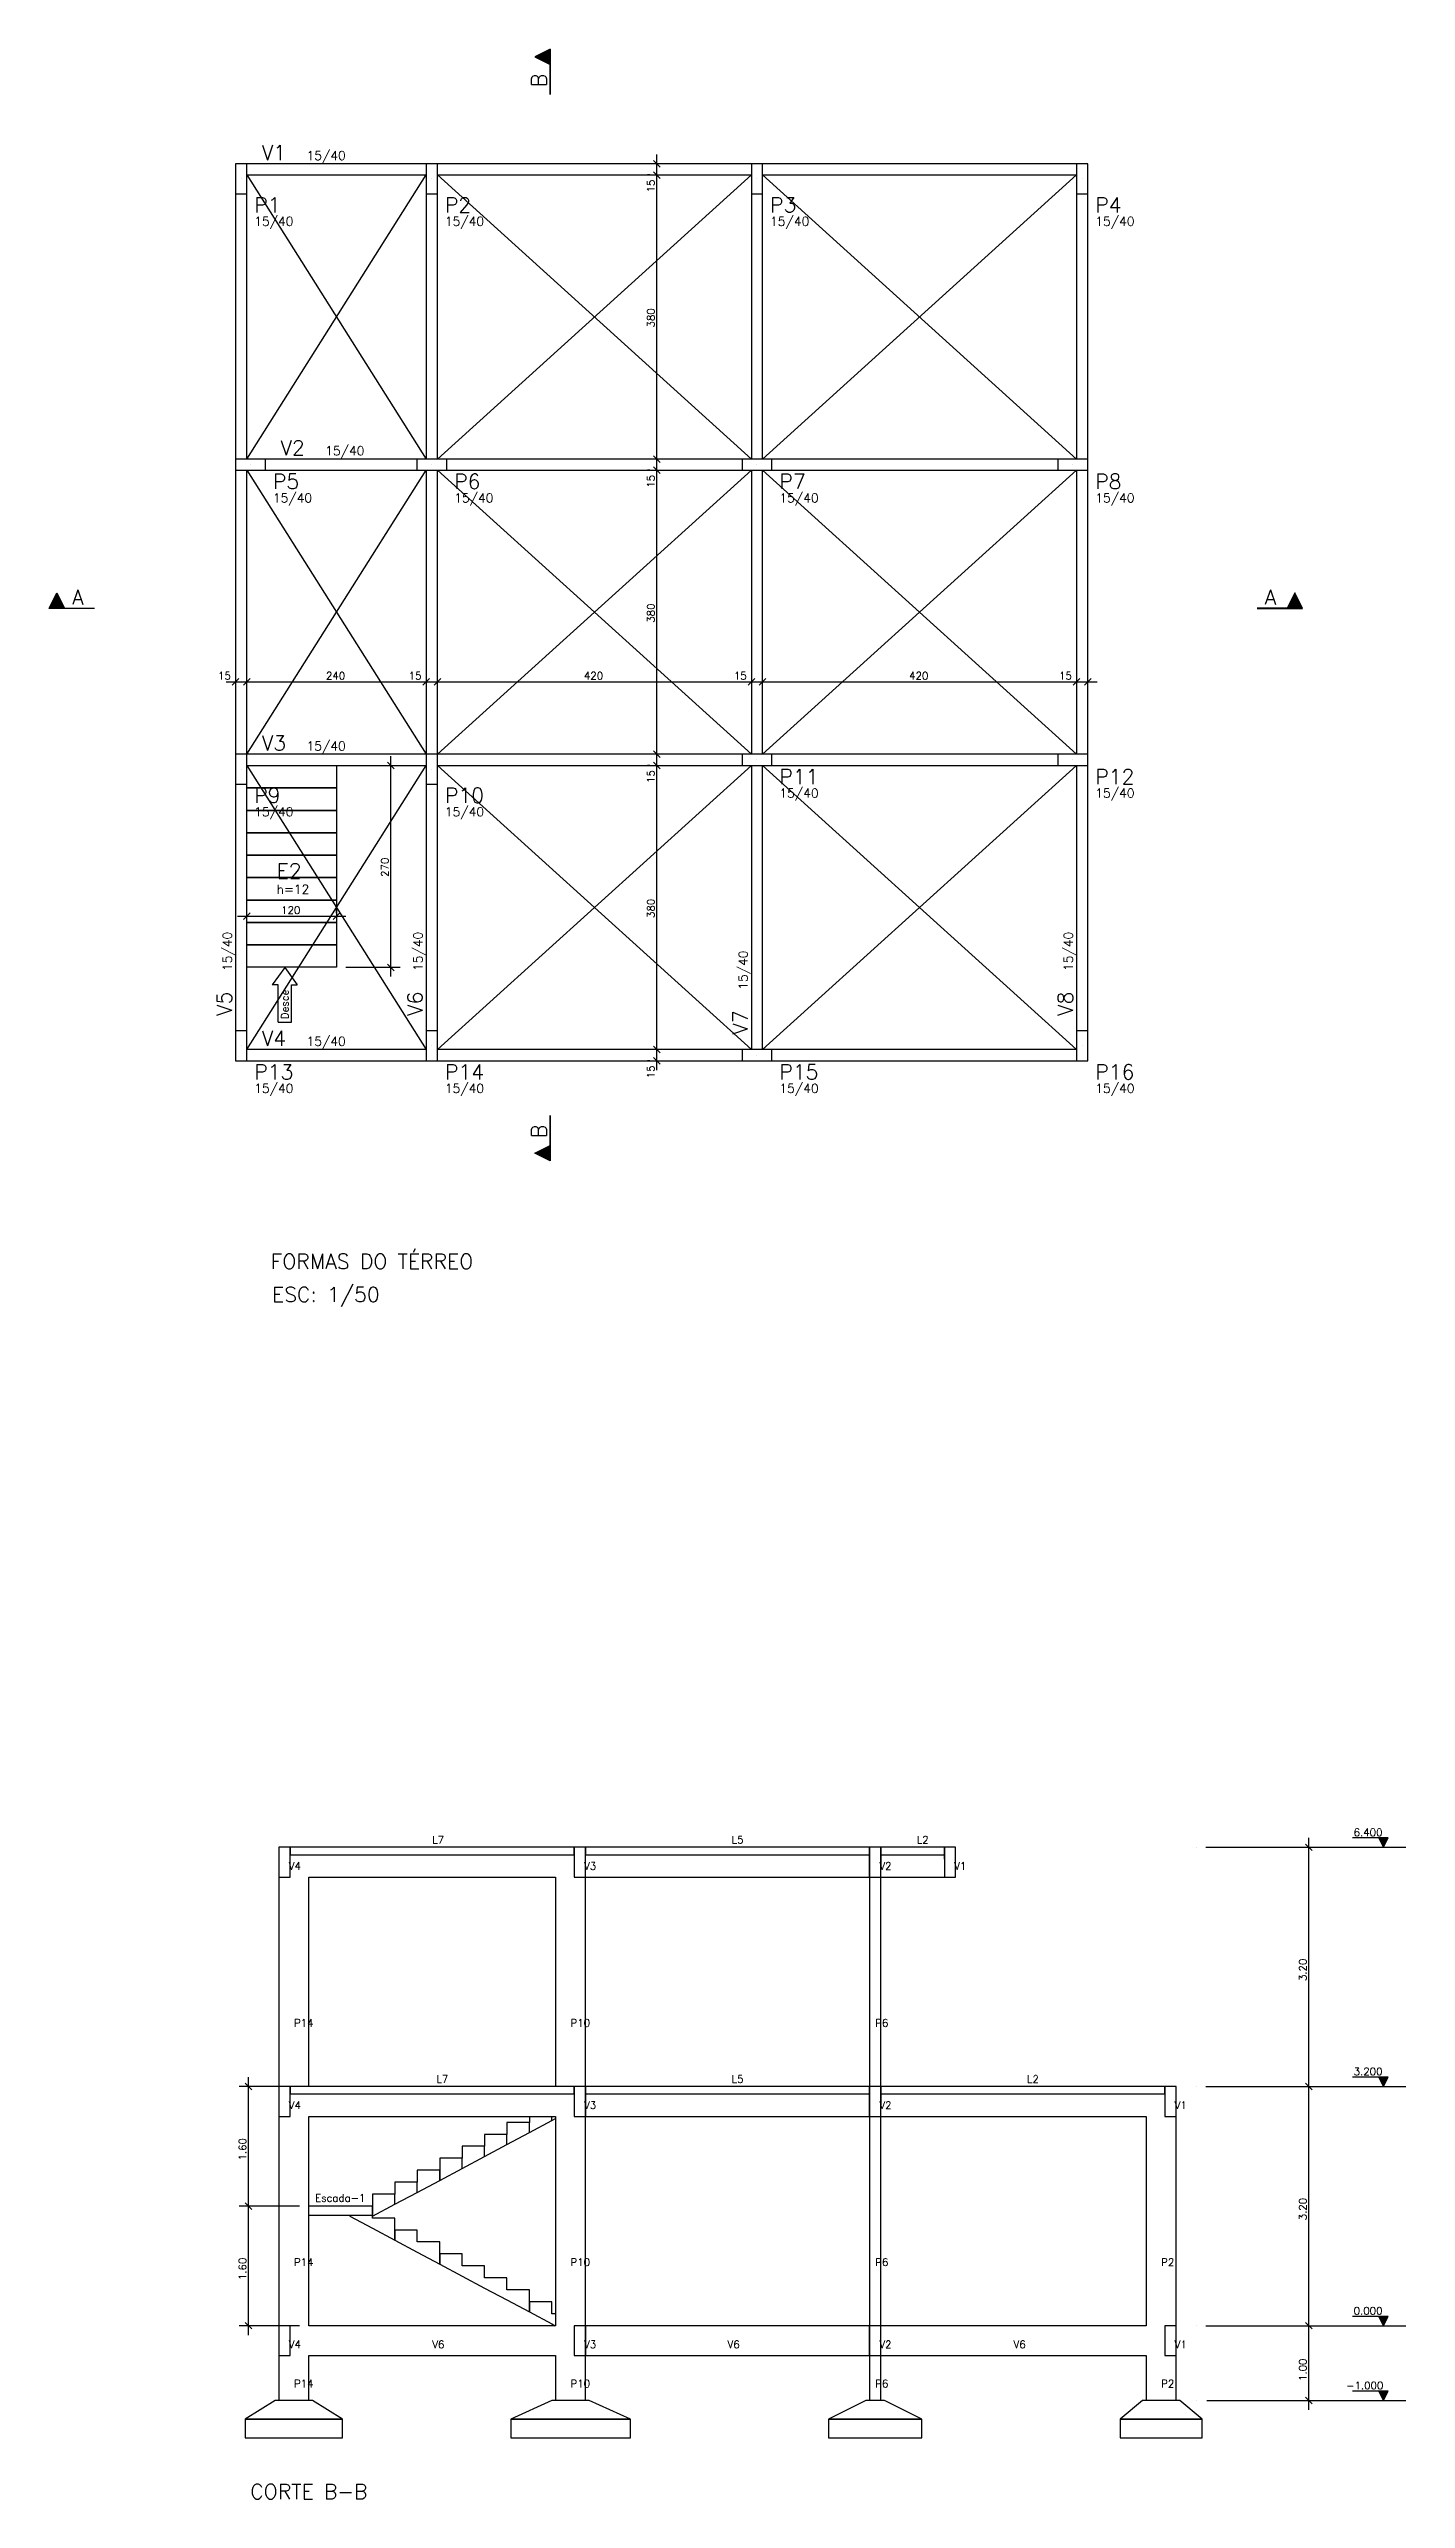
# Model space of a CAD drawing. Extents: x 3293.7 to 3380.6, y -1094.9 to -1060.8.
# Drawn here: x 3317.74 to 3335.89, y -1094.64 to -1061.86 of the extents above; entities that cross this region are included whole.
import ezdxf

# ---------------------------------------------------------------- set-up
doc = ezdxf.new("R2010")
doc.units = 0
doc.header["$LTSCALE"] = 50
doc.header["$MEASUREMENT"] = 0
doc.linetypes.add('ESTILO_TQS_0002', pattern=[0.4, 0.1, -0.3])
doc.layers.get('0').update_dxf_attribs({"linetype": 'CONTINUOUS'})
for name, color, linetype in [('1', 7, 'CONTINUOUS'), ('10', 3, 'CONTINUOUS'), ('11', 3, 'CONTINUOUS'), ('12', 3, 'CONTINUOUS'), ('13', 3, 'CONTINUOUS'), ('18', 4, 'CONTINUOUS'), ('200', 7, 'ESTILO_TQS_0002'), ('218', 5, 'CONTINUOUS'), ('219', 15, 'CONTINUOUS'), ('221', 11, 'CONTINUOUS'), ('226', 9, 'CONTINUOUS'), ('241', 12, 'CONTINUOUS'), ('242', 3, 'CONTINUOUS'), ('3', 1, 'CONTINUOUS'), ('30', 15, 'CONTINUOUS'), ('8', 3, 'CONTINUOUS'), ('9', 3, 'CONTINUOUS')]:
    doc.layers.add(name, color=color, linetype=linetype)
doc.styles.get("Standard").update_dxf_attribs({"font": 'ROMANS.SHX'})

msp = doc.modelspace()

# ---------------------------------------------------------------- texts
for s, p in [('ESC: 1/50', (3320.724, -1078.625)), ('CORTE B-B', (3320.433, -1094.64))]:
    msp.add_text(s, height=0.2).set_placement(p)
at = {"layer": '10'}
msp.add_text('E2', height=0.2, dxfattribs=at).set_placement((3320.785, -1072.959))
at = {"layer": '11'}
for p in [(3321.186, -1063.348), (3321.436, -1067.298), (3321.186, -1071.248), (3321.186, -1075.198)]:
    msp.add_text('15/40', height=0.12, dxfattribs=at).set_placement(p)
for p in [(3320.186, -1074.198), (3322.736, -1074.198), (3331.436, -1074.198), (3327.086, -1074.448)]:
    msp.add_text('15/40', height=0.12, rotation=90, dxfattribs=at).set_placement(p)
at = {"layer": '12'}
for p in [(3320.486, -1064.228), (3323.036, -1064.228), (3327.386, -1064.228), (3331.736, -1064.228), (3320.736, -1067.928), (3323.161, -1067.928), (3327.511, -1067.928), (3331.736, -1067.928), (3327.511, -1071.878), (3331.736, -1071.878), (3320.486, -1072.128), (3323.036, -1072.128), (3320.486, -1075.828), (3323.036, -1075.828), (3327.511, -1075.828), (3331.736, -1075.828)]:
    msp.add_text('15/40', height=0.12, dxfattribs=at).set_placement(p)
at = {"layer": '13'}
msp.add_text('h=12', height=0.12, dxfattribs=at).set_placement((3320.785, -1073.163))
at = {"layer": '18'}
msp.add_text('FORMAS DO TÉRREO', height=0.2, dxfattribs=at).set_placement((3320.707, -1078.182))
at = {"layer": '218'}
msp.add_text('Desce', height=0.1, rotation=90, dxfattribs=at).set_placement((3320.946, -1074.842))
at = {"layer": '219'}
for s, p in [('L7', (3322.867, -1085.871)), ('L5', (3326.873, -1085.871)), ('L2', (3329.348, -1085.871)), ('V4', (3320.948, -1086.221)), ('V3', (3324.898, -1086.221)), ('V2', (3328.848, -1086.221)), ('V1', (3329.848, -1086.221)), ('P14', (3321.017, -1088.321)), ('P10', (3324.717, -1088.321)), ('P6', (3328.792, -1088.321)), ('L7', (3322.923, -1089.071)), ('L5', (3326.873, -1089.071)), ('L2', (3330.823, -1089.071)), ('V4', (3320.948, -1089.421)), ('V3', (3324.898, -1089.421)), ('V2', (3328.848, -1089.421)), ('V1', (3332.798, -1089.421)), ('Escada-1', (3321.3, -1090.662)), ('P14', (3321.017, -1091.521)), ('P10', (3324.717, -1091.521)), ('P6', (3328.792, -1091.521)), ('P2', (3332.617, -1091.521)), ('V4', (3320.948, -1092.621)), ('V6', (3322.867, -1092.621)), ('V3', (3324.898, -1092.621)), ('V6', (3326.817, -1092.621)), ('V2', (3328.848, -1092.621)), ('V6', (3330.642, -1092.621)), ('V1', (3332.798, -1092.621)), ('P14', (3321.017, -1093.146)), ('P10', (3324.717, -1093.146)), ('P6', (3328.792, -1093.146)), ('P2', (3332.617, -1093.146))]:
    msp.add_text(s, height=0.1, dxfattribs=at).set_placement(p)
at = {"layer": '221', "color": 11}
for s, p in [('15', (3325.842, -1063.782)), ('380', (3325.842, -1065.588)), ('15', (3325.842, -1067.732)), ('380', (3325.842, -1069.538)), ('15', (3325.842, -1071.682)), ('270', (3322.282, -1072.938)), ('380', (3325.842, -1073.488)), ('15', (3325.842, -1075.632)), ('1.60', (3320.38, -1090.111)), ('1.60', (3320.38, -1091.711))]:
    msp.add_text(s, height=0.1, rotation=90, dxfattribs=at).set_placement(p)
for s, p in [('15', (3320.002, -1070.297)), ('240', (3321.446, -1070.297)), ('15', (3322.552, -1070.297)), ('420', (3324.896, -1070.297)), ('15', (3326.902, -1070.297)), ('420', (3329.246, -1070.297)), ('15', (3331.252, -1070.297)), ('120', (3320.846, -1073.433))]:
    msp.add_text(s, height=0.1, dxfattribs=at).set_placement(p)
at = {"layer": '221'}
for s, p in [('6.400', (3335.192, -1085.771)), ('3.200', (3335.192, -1088.971)), ('0.000', (3335.192, -1092.171)), ('-1.000', (3335.092, -1093.171))]:
    msp.add_text(s, height=0.1, dxfattribs=at).set_placement(p)
for s, p in [('3.20', (3334.562, -1087.711)), ('3.20', (3334.562, -1090.911)), ('1.00', (3334.562, -1093.061))]:
    msp.add_text(s, height=0.1, rotation=90, dxfattribs=at).set_placement(p)
at = {"layer": '226'}
for p in [(3324.395, -1062.371), (3324.395, -1076.431)]:
    msp.add_text('B', height=0.2, rotation=90, dxfattribs=at).set_placement(p)
for p in [(3318.049, -1069.296), (3334.001, -1069.296)]:
    msp.add_text('A', height=0.2, dxfattribs=at).set_placement(p)
at = {"layer": '8'}
for s, p in [('V1', (3320.586, -1063.348)), ('V2', (3320.836, -1067.298)), ('V3', (3320.586, -1071.248)), ('V4', (3320.586, -1075.198))]:
    msp.add_text(s, height=0.2, dxfattribs=at).set_placement(p)
for s, p in [('V5', (3320.186, -1074.798)), ('V6', (3322.736, -1074.798)), ('V7', (3327.086, -1075.048)), ('V8', (3331.436, -1074.798))]:
    msp.add_text(s, height=0.2, rotation=90, dxfattribs=at).set_placement(p)
at = {"layer": '9'}
for s, p in [('P1', (3320.486, -1064.048)), ('P2', (3323.036, -1064.048)), ('P3', (3327.386, -1064.048)), ('P4', (3331.736, -1064.048)), ('P5', (3320.736, -1067.748)), ('P6', (3323.161, -1067.748)), ('P7', (3327.511, -1067.748)), ('P8', (3331.736, -1067.748)), ('P9', (3320.486, -1071.948)), ('P10', (3323.036, -1071.948)), ('P11', (3327.511, -1071.698)), ('P12', (3331.736, -1071.698)), ('P13', (3320.486, -1075.648)), ('P14', (3323.036, -1075.648)), ('P15', (3327.511, -1075.648)), ('P16', (3331.736, -1075.648))]:
    msp.add_text(s, height=0.2, dxfattribs=at).set_placement(p)

# ---------------------------------------------------------------- blocks, each defined once
blk = doc.blocks.new('_DESCE', base_point=(-107.772629, -2930.174402))
for p, q in [((-107.772629, -2929.629159), (-106.272629, -2929.629159)), ((-107.772629, -2929.629159), (-107.772629, -2930.174402)), ((-107.772629, -2930.174402), (-106.272629, -2930.174402)), ((-105.572629, -2929.896668), (-106.272629, -2929.396668)), ((-106.272629, -2929.629159), (-106.272629, -2929.396668)), ((-105.572629, -2929.896668), (-106.272629, -2930.396668)), ((-106.272629, -2930.174402), (-106.272629, -2930.396668))]:
    blk.add_line(p, q)
blk = doc.blocks.new('_CORTEA', base_point=(9209.126031, 51.132535))
for p, q in [((9207.910076, 51.132535), (9208.117492, 51.547367)), ((9209.126031, 51.132535), (9207.910076, 51.132535)), ((9207.912897, 51.134273), (9208.117492, 51.543465)), ((9207.912897, 51.134274), (9209.126031, 51.134274)), ((9207.927983, 51.164445), (9208.307002, 51.164445)), ((9207.943939, 51.196355), (9208.291047, 51.196355)), ((9207.959894, 51.228265), (9208.275091, 51.228265)), ((9207.97585, 51.260175), (9208.259136, 51.260175)), ((9207.991806, 51.292086), (9208.24318, 51.292086)), ((9208.007761, 51.323996), (9208.227225, 51.323996)), ((9208.02362, 51.355717), (9208.211271, 51.355904)), ((9208.03967, 51.387816), (9208.195315, 51.387816)), ((9208.055624, 51.419726), (9208.17936, 51.419726)), ((9208.071579, 51.451636), (9208.163405, 51.451636)), ((9208.087534, 51.483547), (9208.14745, 51.483547)), ((9208.103489, 51.515457), (9208.131496, 51.515457)), ((9208.117492, 51.547367), (9208.324039, 51.134273)), ((9208.117492, 51.543464), (9208.322088, 51.134274))]:
    blk.add_line(p, q)
blk.add_lwpolyline([(9207.912898, 51.134274), (9208.117492, 51.543464), (9208.322088, 51.134274), (9207.912898, 51.134274)])
blk = doc.blocks.new('_COTAZL', base_point=(3914.576871, -2321.628458))
for p, q in [((3914.826871, -2321.128457), (3912.906872, -2321.128457)), ((3914.576871, -2321.628458), (3914.326871, -2321.128457)), ((3914.349167, -2321.17305), (3914.804576, -2321.17305)), ((3914.371463, -2321.217641), (3914.78228, -2321.217641)), ((3914.393759, -2321.262233), (3914.759985, -2321.262233)), ((3914.416054, -2321.306824), (3914.73769, -2321.306824)), ((3914.43835, -2321.351415), (3914.715394, -2321.351416)), ((3914.460646, -2321.396006), (3914.693099, -2321.396006)), ((3914.482942, -2321.440599), (3914.670803, -2321.440598)), ((3914.505238, -2321.485191), (3914.648507, -2321.48519)), ((3914.527534, -2321.529782), (3914.626211, -2321.529782)), ((3914.549829, -2321.574373), (3914.603914, -2321.574373)), ((3914.576871, -2321.628458), (3914.826871, -2321.128457))]:
    blk.add_line(p, q)
blk.add_lwpolyline([(3914.326871, -2321.128457), (3914.576871, -2321.628458), (3914.826871, -2321.128457), (3914.326871, -2321.128457)])

# ---------------------------------------------------------------- linework, layer by layer
at = {"layer": '1'}
for points in [[(3322.786, -1063.398), (3320.386, -1063.398)], [(3320.386, -1063.548), (3322.786, -1063.548)], [(3327.136, -1063.398), (3322.936, -1063.398)], [(3322.936, -1063.548), (3327.136, -1063.548)], [(3331.486, -1063.398), (3327.286, -1063.398)], [(3327.286, -1063.548), (3331.486, -1063.548)], [(3320.236, -1063.798), (3320.236, -1067.348)], [(3320.386, -1067.348), (3320.386, -1063.798)], [(3322.786, -1063.798), (3322.786, -1067.348)], [(3322.936, -1067.348), (3322.936, -1063.798)], [(3327.136, -1063.798), (3327.136, -1067.348)], [(3327.286, -1067.348), (3327.286, -1063.798)], [(3331.486, -1063.798), (3331.486, -1067.348)], [(3331.636, -1067.348), (3331.636, -1063.798)], [(3320.236, -1067.498), (3320.236, -1071.298)], [(3320.386, -1071.298), (3320.386, -1067.498)], [(3322.661, -1067.348), (3320.636, -1067.348)], [(3320.636, -1067.498), (3322.661, -1067.498)], [(3322.786, -1067.498), (3322.786, -1071.298)], [(3322.936, -1071.298), (3322.936, -1067.498)], [(3327.011, -1067.348), (3323.061, -1067.348)], [(3323.061, -1067.498), (3327.011, -1067.498)], [(3327.136, -1067.498), (3327.136, -1071.298)], [(3327.286, -1071.298), (3327.286, -1067.498)], [(3331.236, -1067.348), (3327.411, -1067.348)], [(3327.411, -1067.498), (3331.236, -1067.498)], [(3331.486, -1067.498), (3331.486, -1071.298)], [(3331.636, -1071.298), (3331.636, -1067.498)], [(3322.786, -1071.298), (3320.386, -1071.298)], [(3320.386, -1071.448), (3322.786, -1071.448)], [(3327.011, -1071.298), (3322.936, -1071.298)], [(3322.936, -1071.448), (3327.011, -1071.448)], [(3327.136, -1071.448), (3327.136, -1075.248)], [(3327.286, -1075.248), (3327.286, -1071.448)], [(3331.236, -1071.298), (3327.411, -1071.298)], [(3327.411, -1071.448), (3331.236, -1071.448)], [(3331.486, -1071.448), (3331.486, -1074.998)], [(3331.636, -1074.998), (3331.636, -1071.448)], [(3320.236, -1071.698), (3320.236, -1074.998)], [(3320.386, -1074.998), (3320.386, -1071.698)], [(3322.786, -1071.698), (3322.786, -1074.998)], [(3322.936, -1074.998), (3322.936, -1071.698)], [(3322.786, -1075.248), (3320.386, -1075.248)], [(3320.386, -1075.398), (3322.786, -1075.398)], [(3327.011, -1075.248), (3322.936, -1075.248)], [(3322.936, -1075.398), (3327.011, -1075.398)], [(3331.486, -1075.248), (3327.411, -1075.248)], [(3327.411, -1075.398), (3331.486, -1075.398)]]:
    msp.add_lwpolyline(points, dxfattribs=at)
at = {"layer": '18'}
for points in [[(3320.906, -1085.921), (3320.817, -1085.921), (3320.817, -1086.083)], [(3320.817, -1086.083), (3320.817, -1086.321), (3320.906, -1086.321)], [(3320.967, -1085.921), (3320.906, -1085.921)], [(3322.653, -1085.921), (3320.967, -1085.921)], [(3320.967, -1086.159), (3320.967, -1086.021)], [(3320.967, -1086.021), (3322.504, -1086.021)], [(3320.967, -1086.321), (3320.967, -1086.159)], [(3322.504, -1086.021), (3322.653, -1086.021)], [(3324.767, -1085.921), (3322.653, -1085.921)], [(3322.653, -1086.021), (3324.618, -1086.021)], [(3324.618, -1086.021), (3324.767, -1086.021)], [(3324.856, -1085.921), (3324.767, -1085.921)], [(3324.767, -1086.021), (3324.767, -1086.083)], [(3324.767, -1086.083), (3324.767, -1086.321), (3324.856, -1086.321)], [(3324.917, -1085.921), (3324.856, -1085.921)], [(3328.717, -1085.921), (3324.917, -1085.921)], [(3324.917, -1086.159), (3324.917, -1086.021)], [(3324.917, -1086.021), (3327.252, -1086.021)], [(3324.917, -1086.321), (3324.917, -1086.159)], [(3327.252, -1086.021), (3328.717, -1086.021)], [(3328.809, -1085.921), (3328.717, -1085.921)], [(3328.717, -1086.321), (3328.717, -1086.021), (3328.717, -1085.983)], [(3328.717, -1086.021), (3328.717, -1086.075)], [(3328.717, -1086.075), (3328.717, -1086.321), (3328.809, -1086.321)], [(3328.867, -1085.921), (3328.809, -1085.921)], [(3329.717, -1085.921), (3328.867, -1085.921)], [(3328.867, -1086.167), (3328.867, -1086.021)], [(3328.867, -1086.021), (3328.867, -1086.167)], [(3328.867, -1086.021), (3329.185, -1086.021)], [(3328.867, -1086.321), (3328.867, -1086.167)], [(3329.185, -1086.021), (3329.717, -1086.021)], [(3329.807, -1085.921), (3329.717, -1085.921)], [(3329.717, -1086.078), (3329.717, -1086.021)], [(3329.717, -1086.021), (3329.717, -1086.078)], [(3329.717, -1086.021), (3329.717, -1086.078)], [(3329.717, -1086.078), (3329.717, -1086.321), (3329.807, -1086.321)], [(3329.867, -1085.921), (3329.807, -1085.921)], [(3329.867, -1086.163), (3329.867, -1085.921)], [(3329.867, -1086.321), (3329.867, -1086.163)], [(3320.817, -1086.321), (3320.817, -1089.121)], [(3320.906, -1086.321), (3320.967, -1086.321)], [(3321.217, -1086.321), (3324.517, -1086.321)], [(3321.217, -1089.121), (3321.217, -1086.321)], [(3324.517, -1086.321), (3324.517, -1089.121)], [(3324.856, -1086.321), (3324.917, -1086.321)], [(3324.917, -1086.321), (3328.717, -1086.321)], [(3324.917, -1089.121), (3324.917, -1086.321)], [(3328.717, -1086.321), (3328.717, -1089.121)], [(3328.809, -1086.321), (3328.867, -1086.321)], [(3328.867, -1086.321), (3329.717, -1086.321)], [(3328.867, -1089.121), (3328.867, -1086.321)], [(3329.807, -1086.321), (3329.867, -1086.321)], [(3320.906, -1089.121), (3320.817, -1089.121), (3320.817, -1089.283)], [(3320.967, -1089.121), (3320.906, -1089.121)], [(3322.653, -1089.121), (3320.967, -1089.121)], [(3320.967, -1089.359), (3320.967, -1089.221), (3320.967, -1089.162)], [(3324.767, -1089.121), (3322.653, -1089.121)], [(3324.856, -1089.121), (3324.767, -1089.121)], [(3324.917, -1089.121), (3324.856, -1089.121)], [(3328.717, -1089.121), (3324.917, -1089.121)], [(3328.809, -1089.121), (3328.717, -1089.121)], [(3328.867, -1089.121), (3328.809, -1089.121)], [(3330.358, -1089.121), (3328.867, -1089.121)], [(3332.667, -1089.121), (3330.358, -1089.121)], [(3332.758, -1089.121), (3332.667, -1089.121)], [(3332.817, -1089.121), (3332.758, -1089.121)], [(3332.817, -1089.364), (3332.817, -1089.121)], [(3332.817, -1092.321), (3332.817, -1089.121)], [(3320.817, -1089.283), (3320.817, -1089.521), (3320.906, -1089.521)], [(3320.967, -1089.221), (3322.504, -1089.221)], [(3320.967, -1089.521), (3320.967, -1089.359)], [(3322.504, -1089.221), (3322.653, -1089.221)], [(3322.653, -1089.221), (3324.618, -1089.221)], [(3324.618, -1089.221), (3324.767, -1089.221)], [(3324.767, -1089.181), (3324.767, -1089.221), (3324.767, -1089.283)], [(3324.767, -1089.283), (3324.767, -1089.521), (3324.856, -1089.521)], [(3324.917, -1089.359), (3324.917, -1089.221)], [(3324.917, -1089.221), (3324.917, -1089.521), (3328.717, -1089.521)], [(3324.917, -1089.221), (3327.252, -1089.221)], [(3324.917, -1089.521), (3324.917, -1089.359)], [(3327.252, -1089.221), (3328.717, -1089.221)], [(3328.717, -1089.183), (3328.717, -1089.221), (3328.717, -1089.275)], [(3328.717, -1089.521), (3328.717, -1089.221)], [(3328.717, -1089.275), (3328.717, -1089.521), (3328.809, -1089.521)], [(3328.867, -1089.367), (3328.867, -1089.221)], [(3328.867, -1089.221), (3328.867, -1089.367)], [(3328.867, -1089.221), (3330.288, -1089.221)], [(3328.867, -1089.521), (3328.867, -1089.367)], [(3330.288, -1089.221), (3330.358, -1089.221)], [(3330.358, -1089.221), (3332.515, -1089.221)], [(3332.515, -1089.221), (3332.667, -1089.221)], [(3332.667, -1089.221), (3332.667, -1089.278)], [(3332.667, -1089.278), (3332.667, -1089.521), (3332.758, -1089.521)], [(3332.817, -1089.521), (3332.817, -1089.364)], [(3320.817, -1089.521), (3320.817, -1092.321)], [(3320.906, -1089.521), (3320.967, -1089.521)], [(3321.217, -1089.521), (3324.517, -1089.521)], [(3321.217, -1092.321), (3321.217, -1089.521)], [(3323.867, -1089.761), (3323.567, -1089.761), (3323.567, -1089.921)], [(3323.567, -1090.057), (3323.867, -1089.897), (3323.867, -1089.761)], [(3324.167, -1089.601), (3323.867, -1089.601), (3323.867, -1089.761)], [(3323.867, -1089.897), (3324.167, -1089.737), (3324.167, -1089.601)], [(3324.167, -1089.521), (3324.167, -1089.601)], [(3324.167, -1089.737), (3324.467, -1089.577), (3324.467, -1089.521)], [(3324.467, -1089.577), (3324.517, -1089.551)], [(3324.517, -1089.521), (3324.517, -1092.321)], [(3324.856, -1089.521), (3324.917, -1089.521)], [(3324.917, -1092.321), (3324.917, -1089.521)], [(3328.717, -1089.521), (3328.717, -1092.321)], [(3328.809, -1089.521), (3328.867, -1089.521)], [(3328.867, -1089.521), (3332.417, -1089.521)], [(3328.867, -1092.321), (3328.867, -1089.521)], [(3332.417, -1089.521), (3332.417, -1092.321)], [(3332.758, -1089.521), (3332.817, -1089.521)], [(3323.267, -1090.081), (3322.967, -1090.081), (3322.967, -1090.377)], [(3322.967, -1090.377), (3323.267, -1090.217), (3323.267, -1090.081)], [(3323.567, -1089.921), (3323.267, -1089.921), (3323.267, -1090.081)], [(3323.267, -1090.217), (3323.567, -1090.057), (3323.567, -1089.921)], [(3322.667, -1090.401), (3322.367, -1090.401), (3322.367, -1090.561)], [(3322.367, -1090.697), (3322.667, -1090.537), (3322.667, -1090.401)], [(3322.967, -1090.241), (3322.667, -1090.241), (3322.667, -1090.401)], [(3322.667, -1090.537), (3322.967, -1090.377), (3322.967, -1090.241)], [(3322.067, -1090.841), (3322.067, -1090.721), (3321.217, -1090.721)], [(3322.367, -1090.561), (3322.067, -1090.561), (3322.067, -1090.857)], [(3322.067, -1090.857), (3322.367, -1090.697), (3322.367, -1090.561)], [(3321.217, -1090.841), (3322.067, -1090.841)], [(3321.767, -1090.841), (3321.767, -1090.857), (3322.067, -1091.017)], [(3322.067, -1090.881), (3322.067, -1090.841)], [(3322.367, -1091.177), (3322.367, -1090.881), (3322.067, -1090.881)], [(3322.067, -1091.017), (3322.367, -1091.177)], [(3322.667, -1091.201), (3322.667, -1091.041), (3322.367, -1091.041)], [(3322.367, -1091.041), (3322.367, -1091.177), (3322.667, -1091.337)], [(3322.967, -1091.497), (3322.967, -1091.201), (3322.667, -1091.201)], [(3322.667, -1091.337), (3322.967, -1091.497)], [(3323.267, -1091.521), (3323.267, -1091.361), (3322.967, -1091.361)], [(3322.967, -1091.361), (3322.967, -1091.497), (3323.267, -1091.657)], [(3323.567, -1091.681), (3323.567, -1091.521), (3323.267, -1091.521)], [(3323.267, -1091.657), (3323.567, -1091.817)], [(3323.867, -1091.841), (3323.867, -1091.681), (3323.567, -1091.681)], [(3323.567, -1091.817), (3323.867, -1091.977)], [(3324.167, -1092.137), (3324.167, -1091.841), (3323.867, -1091.841)], [(3323.867, -1091.977), (3324.167, -1092.137)], [(3324.467, -1092.161), (3324.467, -1092.001), (3324.167, -1092.001)], [(3324.167, -1092.001), (3324.167, -1092.137), (3324.467, -1092.297)], [(3320.817, -1092.321), (3320.817, -1092.721)], [(3320.906, -1092.321), (3320.817, -1092.321), (3320.817, -1092.483)], [(3320.967, -1092.321), (3320.906, -1092.321)], [(3320.967, -1092.559), (3320.967, -1092.321)], [(3324.517, -1092.321), (3321.217, -1092.321)], [(3324.517, -1092.161), (3324.467, -1092.161)], [(3324.467, -1092.297), (3324.512, -1092.321)], [(3324.856, -1092.321), (3324.767, -1092.321), (3324.767, -1092.483)], [(3324.917, -1092.321), (3324.856, -1092.321)], [(3324.917, -1092.559), (3324.917, -1092.321)], [(3324.917, -1092.321), (3324.917, -1092.721), (3328.717, -1092.721)], [(3328.717, -1092.721), (3328.717, -1092.321), (3324.917, -1092.321)], [(3328.809, -1092.321), (3328.717, -1092.321), (3328.717, -1092.475)], [(3328.717, -1092.321), (3328.717, -1093.321)], [(3328.867, -1092.321), (3328.809, -1092.321)], [(3328.867, -1092.567), (3328.867, -1092.321)], [(3332.417, -1092.321), (3328.867, -1092.321)], [(3332.758, -1092.321), (3332.667, -1092.321), (3332.667, -1092.478)], [(3332.817, -1092.321), (3332.758, -1092.321)], [(3332.817, -1092.564), (3332.817, -1092.321)], [(3332.817, -1093.321), (3332.817, -1092.321)], [(3320.817, -1092.483), (3320.817, -1092.721), (3320.906, -1092.721)], [(3320.817, -1092.721), (3320.817, -1093.321)], [(3320.906, -1092.721), (3320.967, -1092.721)], [(3320.967, -1092.721), (3320.967, -1092.559)], [(3321.217, -1092.721), (3324.517, -1092.721)], [(3321.217, -1093.321), (3321.217, -1092.721)], [(3324.517, -1092.721), (3324.517, -1093.321)], [(3324.767, -1092.483), (3324.767, -1092.721), (3324.856, -1092.721)], [(3324.856, -1092.721), (3324.917, -1092.721)], [(3324.917, -1092.721), (3324.917, -1092.559)], [(3324.917, -1093.321), (3324.917, -1092.721)], [(3328.717, -1092.475), (3328.717, -1092.721), (3328.809, -1092.721)], [(3328.809, -1092.721), (3328.867, -1092.721)], [(3328.867, -1092.721), (3328.867, -1092.567)], [(3328.867, -1092.721), (3332.417, -1092.721)], [(3328.867, -1093.321), (3328.867, -1092.721)], [(3332.417, -1092.721), (3332.417, -1093.321)], [(3332.667, -1092.478), (3332.667, -1092.721), (3332.758, -1092.721)], [(3332.758, -1092.721), (3332.817, -1092.721)], [(3332.817, -1092.721), (3332.817, -1092.564)], [(3320.367, -1093.571), (3321.667, -1093.571), (3321.267, -1093.321)], [(3321.267, -1093.321), (3320.767, -1093.321), (3320.367, -1093.571)], [(3323.917, -1093.571), (3325.517, -1093.571), (3324.967, -1093.321)], [(3324.967, -1093.321), (3324.467, -1093.321), (3323.917, -1093.571)], [(3328.167, -1093.571), (3329.417, -1093.571), (3328.917, -1093.321)], [(3328.917, -1093.321), (3328.667, -1093.321), (3328.167, -1093.571)], [(3332.067, -1093.571), (3333.167, -1093.571), (3332.867, -1093.321)], [(3332.867, -1093.321), (3332.367, -1093.321), (3332.067, -1093.571)], [(3320.367, -1093.571), (3320.367, -1093.821), (3321.667, -1093.821)], [(3321.667, -1093.821), (3321.667, -1093.571), (3320.367, -1093.571)], [(3323.917, -1093.571), (3323.917, -1093.821), (3325.517, -1093.821)], [(3325.517, -1093.821), (3325.517, -1093.571), (3323.917, -1093.571)], [(3328.167, -1093.571), (3328.167, -1093.821), (3329.417, -1093.821)], [(3329.417, -1093.821), (3329.417, -1093.571), (3328.167, -1093.571)], [(3332.067, -1093.571), (3332.067, -1093.821), (3333.167, -1093.821)], [(3333.167, -1093.821), (3333.167, -1093.571), (3332.067, -1093.571)]]:
    msp.add_lwpolyline(points, dxfattribs=at)
at = {"layer": '200'}
for p, q in [((3334.592, -1085.921), (3335.892, -1085.921)), ((3334.592, -1089.121), (3335.892, -1089.121)), ((3334.592, -1092.321), (3335.892, -1092.321)), ((3334.592, -1093.321), (3335.892, -1093.321))]:
    msp.add_line(p, q, dxfattribs=at)
at = {"layer": '218'}
for points in [[(3321.586, -1071.748), (3320.386, -1071.748), (3320.386, -1071.448), (3321.586, -1071.448), (3321.586, -1071.748)], [(3321.586, -1072.048), (3320.386, -1072.048), (3320.386, -1071.748), (3321.586, -1071.748), (3321.586, -1072.048)], [(3321.586, -1072.348), (3320.386, -1072.348), (3320.386, -1072.048), (3321.586, -1072.048), (3321.586, -1072.348)], [(3321.586, -1072.648), (3320.386, -1072.648), (3320.386, -1072.348), (3321.586, -1072.348), (3321.586, -1072.648)], [(3321.586, -1072.948), (3320.386, -1072.948), (3320.386, -1072.648), (3321.586, -1072.648), (3321.586, -1072.948)], [(3321.586, -1073.248), (3320.386, -1073.248), (3320.386, -1072.948), (3321.586, -1072.948), (3321.586, -1073.248)], [(3321.586, -1073.548), (3320.386, -1073.548), (3320.386, -1073.248), (3321.586, -1073.248), (3321.586, -1073.548)], [(3321.586, -1073.848), (3320.386, -1073.848), (3320.386, -1073.548), (3321.586, -1073.548), (3321.586, -1073.848)], [(3321.586, -1074.148), (3320.386, -1074.148), (3320.386, -1073.848), (3321.586, -1073.848), (3321.586, -1074.148)]]:
    msp.add_lwpolyline(points, dxfattribs=at)
at = {"layer": '221', "color": 11}
for p, q in [((3325.872, -1063.673), (3325.872, -1063.273)), ((3325.776, -1063.398), (3325.747, -1063.398)), ((3325.776, -1063.548), (3325.747, -1063.548)), ((3325.776, -1063.548), (3325.747, -1063.548)), ((3325.916, -1063.443), (3325.828, -1063.354)), ((3325.916, -1063.593), (3325.828, -1063.504)), ((3325.916, -1063.593), (3325.828, -1063.504)), ((3325.872, -1067.473), (3325.872, -1063.423)), ((3325.901, -1063.398), (3325.901, -1063.398)), ((3325.901, -1063.548), (3325.901, -1063.548)), ((3325.901, -1063.548), (3325.901, -1063.548)), ((3325.776, -1067.348), (3325.747, -1067.348)), ((3325.776, -1067.348), (3325.747, -1067.348)), ((3325.776, -1067.498), (3325.747, -1067.498)), ((3325.776, -1067.498), (3325.747, -1067.498)), ((3325.916, -1067.393), (3325.828, -1067.304)), ((3325.916, -1067.393), (3325.828, -1067.304)), ((3325.916, -1067.543), (3325.828, -1067.454)), ((3325.916, -1067.543), (3325.828, -1067.454)), ((3325.872, -1067.623), (3325.872, -1067.223)), ((3325.872, -1071.423), (3325.872, -1067.373)), ((3325.901, -1067.348), (3325.901, -1067.348)), ((3325.901, -1067.348), (3325.901, -1067.348)), ((3325.901, -1067.498), (3325.901, -1067.498)), ((3325.901, -1067.498), (3325.901, -1067.498)), ((3320.111, -1070.327), (3320.511, -1070.327)), ((3320.191, -1070.372), (3320.28, -1070.283)), ((3320.236, -1070.327), (3320.236, -1070.327)), ((3320.261, -1070.327), (3322.911, -1070.327)), ((3320.341, -1070.372), (3320.43, -1070.283)), ((3320.341, -1070.372), (3320.43, -1070.283)), ((3320.386, -1070.327), (3320.386, -1070.327)), ((3320.386, -1070.327), (3320.386, -1070.327)), ((3322.661, -1070.327), (3323.061, -1070.327)), ((3322.741, -1070.372), (3322.83, -1070.283)), ((3322.741, -1070.372), (3322.83, -1070.283)), ((3322.786, -1070.327), (3322.786, -1070.327)), ((3322.786, -1070.327), (3322.786, -1070.327)), ((3322.811, -1070.327), (3327.261, -1070.327)), ((3322.891, -1070.372), (3322.98, -1070.283)), ((3322.891, -1070.372), (3322.98, -1070.283)), ((3322.936, -1070.327), (3322.936, -1070.327)), ((3322.936, -1070.327), (3322.936, -1070.327)), ((3327.011, -1070.327), (3327.411, -1070.327)), ((3327.091, -1070.372), (3327.18, -1070.283)), ((3327.091, -1070.372), (3327.18, -1070.283)), ((3327.136, -1070.327), (3327.136, -1070.327)), ((3327.136, -1070.327), (3327.136, -1070.327)), ((3327.161, -1070.327), (3331.611, -1070.327)), ((3327.241, -1070.372), (3327.33, -1070.283)), ((3327.241, -1070.372), (3327.33, -1070.283)), ((3327.286, -1070.327), (3327.286, -1070.327)), ((3327.286, -1070.327), (3327.286, -1070.327)), ((3331.361, -1070.327), (3331.761, -1070.327)), ((3331.441, -1070.372), (3331.53, -1070.283)), ((3331.441, -1070.372), (3331.53, -1070.283)), ((3331.486, -1070.327), (3331.486, -1070.327)), ((3331.486, -1070.327), (3331.486, -1070.327)), ((3331.591, -1070.372), (3331.68, -1070.283)), ((3331.636, -1070.327), (3331.636, -1070.327)), ((3321.586, -1071.448), (3321.586, -1071.448)), ((3321.711, -1071.448), (3322.437, -1071.448)), ((3322.356, -1071.493), (3322.268, -1071.404)), ((3322.312, -1074.273), (3322.312, -1071.323)), ((3325.776, -1071.298), (3325.747, -1071.298)), ((3325.776, -1071.298), (3325.747, -1071.298)), ((3325.776, -1071.448), (3325.747, -1071.448)), ((3325.776, -1071.448), (3325.747, -1071.448)), ((3325.916, -1071.343), (3325.828, -1071.254)), ((3325.916, -1071.343), (3325.828, -1071.254)), ((3325.916, -1071.493), (3325.828, -1071.404)), ((3325.916, -1071.493), (3325.828, -1071.404)), ((3325.872, -1071.573), (3325.872, -1071.173)), ((3325.872, -1075.373), (3325.872, -1071.323)), ((3325.901, -1071.298), (3325.901, -1071.298)), ((3325.901, -1071.298), (3325.901, -1071.298)), ((3325.901, -1071.448), (3325.901, -1071.448)), ((3325.901, -1071.448), (3325.901, -1071.448)), ((3320.341, -1073.507), (3320.43, -1073.419)), ((3320.386, -1073.423), (3320.386, -1073.338)), ((3321.541, -1073.507), (3321.63, -1073.419)), ((3321.586, -1073.423), (3321.586, -1073.338)), ((3320.261, -1073.463), (3321.711, -1073.463)), ((3320.386, -1073.548), (3320.386, -1073.548)), ((3321.586, -1073.548), (3321.586, -1073.548)), ((3321.586, -1074.148), (3321.586, -1074.148)), ((3321.711, -1074.148), (3322.437, -1074.148)), ((3322.356, -1074.193), (3322.268, -1074.104)), ((3325.776, -1075.248), (3325.747, -1075.248)), ((3325.776, -1075.248), (3325.747, -1075.248)), ((3325.776, -1075.398), (3325.747, -1075.398)), ((3325.916, -1075.293), (3325.828, -1075.204)), ((3325.916, -1075.293), (3325.828, -1075.204)), ((3325.916, -1075.443), (3325.828, -1075.354)), ((3325.872, -1075.523), (3325.872, -1075.123)), ((3325.901, -1075.248), (3325.901, -1075.248)), ((3325.901, -1075.248), (3325.901, -1075.248)), ((3325.901, -1075.398), (3325.901, -1075.398)), ((3321.092, -1089.121), (3320.285, -1089.121)), ((3320.455, -1089.165), (3320.366, -1089.077)), ((3320.41, -1090.846), (3320.41, -1088.996)), ((3321.217, -1089.121), (3321.217, -1089.121)), ((3321.092, -1090.721), (3320.285, -1090.721)), ((3321.092, -1090.721), (3320.285, -1090.721)), ((3320.455, -1090.765), (3320.366, -1090.677)), ((3320.455, -1090.765), (3320.366, -1090.677)), ((3320.41, -1092.446), (3320.41, -1090.596)), ((3321.217, -1090.721), (3321.217, -1090.721)), ((3321.217, -1090.721), (3321.217, -1090.721)), ((3321.092, -1092.321), (3320.285, -1092.321)), ((3320.455, -1092.365), (3320.366, -1092.277)), ((3321.217, -1092.321), (3321.217, -1092.321))]:
    msp.add_line(p, q, dxfattribs=at)
at = {"layer": '221'}
for p, q in [((3334.636, -1085.965), (3334.548, -1085.877)), ((3334.592, -1089.246), (3334.592, -1085.796)), ((3333.092, -1085.921), (3333.092, -1085.921)), ((3333.217, -1085.921), (3334.717, -1085.921)), ((3333.092, -1089.121), (3333.092, -1089.121)), ((3333.092, -1089.121), (3333.092, -1089.121)), ((3333.217, -1089.121), (3334.717, -1089.121)), ((3333.217, -1089.121), (3334.717, -1089.121)), ((3334.636, -1089.165), (3334.548, -1089.077)), ((3334.636, -1089.165), (3334.548, -1089.077)), ((3334.592, -1092.446), (3334.592, -1088.996)), ((3333.092, -1092.321), (3333.092, -1092.321)), ((3333.092, -1092.321), (3333.092, -1092.321)), ((3333.217, -1092.321), (3334.717, -1092.321)), ((3333.217, -1092.321), (3334.717, -1092.321)), ((3334.636, -1092.365), (3334.548, -1092.277)), ((3334.636, -1092.365), (3334.548, -1092.277)), ((3334.592, -1093.446), (3334.592, -1092.196)), ((3333.092, -1093.321), (3333.092, -1093.321)), ((3333.229, -1093.321), (3334.717, -1093.321)), ((3334.636, -1093.365), (3334.548, -1093.277))]:
    msp.add_line(p, q, dxfattribs=at)
at = {"layer": '241'}
for p, q in [((3320.386, -1067.348), (3322.786, -1063.548)), ((3320.386, -1063.548), (3322.786, -1067.348)), ((3322.936, -1067.348), (3327.136, -1063.548)), ((3322.936, -1063.548), (3327.136, -1067.348)), ((3327.286, -1067.348), (3331.486, -1063.548)), ((3327.286, -1063.548), (3331.486, -1067.348)), ((3320.386, -1071.298), (3322.786, -1067.498)), ((3320.386, -1067.498), (3322.786, -1071.298)), ((3322.936, -1071.298), (3327.136, -1067.498)), ((3322.936, -1067.498), (3327.136, -1071.298)), ((3327.286, -1071.298), (3331.486, -1067.498)), ((3327.286, -1067.498), (3331.486, -1071.298)), ((3320.386, -1075.248), (3322.786, -1071.448)), ((3320.386, -1071.448), (3322.786, -1075.248)), ((3322.936, -1075.248), (3327.136, -1071.448)), ((3322.936, -1071.448), (3327.136, -1075.248)), ((3327.286, -1075.248), (3331.486, -1071.448)), ((3327.286, -1071.448), (3331.486, -1075.248))]:
    msp.add_line(p, q, dxfattribs=at)
at = {"layer": '242'}
for p, q in [((3320.311, -1063.598), (3320.311, -1063.598)), ((3322.861, -1063.598), (3322.861, -1063.598)), ((3327.211, -1063.598), (3327.211, -1063.598)), ((3331.561, -1063.598), (3331.561, -1063.598)), ((3320.436, -1067.423), (3320.436, -1067.423)), ((3322.861, -1067.423), (3322.861, -1067.423)), ((3327.211, -1067.423), (3327.211, -1067.423)), ((3331.436, -1067.423), (3331.436, -1067.423)), ((3327.211, -1071.373), (3327.211, -1071.373)), ((3331.436, -1071.373), (3331.436, -1071.373)), ((3320.311, -1071.498), (3320.311, -1071.498)), ((3322.861, -1071.498), (3322.861, -1071.498)), ((3320.311, -1075.198), (3320.311, -1075.198)), ((3322.861, -1075.198), (3322.861, -1075.198)), ((3327.211, -1075.323), (3327.211, -1075.323)), ((3331.561, -1075.198), (3331.561, -1075.198))]:
    msp.add_line(p, q, dxfattribs=at)
at = {"layer": '3'}
for points in [[(3320.236, -1063.798), (3320.386, -1063.798), (3320.386, -1063.398), (3320.236, -1063.398), (3320.236, -1063.798)], [(3322.786, -1063.798), (3322.936, -1063.798), (3322.936, -1063.398), (3322.786, -1063.398), (3322.786, -1063.798)], [(3327.136, -1063.798), (3327.286, -1063.798), (3327.286, -1063.398), (3327.136, -1063.398), (3327.136, -1063.798)], [(3331.486, -1063.798), (3331.636, -1063.798), (3331.636, -1063.398), (3331.486, -1063.398), (3331.486, -1063.798)], [(3320.236, -1067.348), (3320.236, -1067.498), (3320.636, -1067.498), (3320.636, -1067.348), (3320.236, -1067.348)], [(3322.661, -1067.348), (3322.661, -1067.498), (3323.061, -1067.498), (3323.061, -1067.348), (3322.661, -1067.348)], [(3327.011, -1067.348), (3327.011, -1067.498), (3327.411, -1067.498), (3327.411, -1067.348), (3327.011, -1067.348)], [(3331.236, -1067.348), (3331.236, -1067.498), (3331.636, -1067.498), (3331.636, -1067.348), (3331.236, -1067.348)], [(3320.236, -1071.698), (3320.386, -1071.698), (3320.386, -1071.298), (3320.236, -1071.298), (3320.236, -1071.698)], [(3322.786, -1071.698), (3322.936, -1071.698), (3322.936, -1071.298), (3322.786, -1071.298), (3322.786, -1071.698)], [(3327.011, -1071.298), (3327.011, -1071.448), (3327.411, -1071.448), (3327.411, -1071.298), (3327.011, -1071.298)], [(3331.236, -1071.298), (3331.236, -1071.448), (3331.636, -1071.448), (3331.636, -1071.298), (3331.236, -1071.298)], [(3320.386, -1074.998), (3320.236, -1074.998), (3320.236, -1075.398), (3320.386, -1075.398), (3320.386, -1074.998)], [(3322.936, -1074.998), (3322.786, -1074.998), (3322.786, -1075.398), (3322.936, -1075.398), (3322.936, -1074.998)], [(3331.486, -1075.398), (3331.636, -1075.398), (3331.636, -1074.998), (3331.486, -1074.998), (3331.486, -1075.398)], [(3327.411, -1075.398), (3327.411, -1075.248), (3327.011, -1075.248), (3327.011, -1075.398), (3327.411, -1075.398)]]:
    msp.add_lwpolyline(points, dxfattribs=at)
at = {"layer": '30'}
for points in [[(3320.817, -1086.083), (3320.817, -1086.321), (3320.906, -1086.321), (3320.967, -1086.321), (3320.967, -1086.159), (3320.967, -1085.921), (3320.906, -1085.921), (3320.817, -1085.921), (3320.817, -1086.083)], [(3322.653, -1085.921), (3322.504, -1085.921), (3320.967, -1085.921), (3320.967, -1085.962), (3320.967, -1086.021), (3322.504, -1086.021), (3322.653, -1086.021), (3324.618, -1086.021), (3324.767, -1086.021), (3324.767, -1085.981), (3324.767, -1085.921), (3324.618, -1085.921), (3322.653, -1085.921)], [(3324.767, -1086.083), (3324.767, -1086.321), (3324.856, -1086.321), (3324.917, -1086.321), (3324.917, -1086.159), (3324.917, -1085.921), (3324.856, -1085.921), (3324.767, -1085.921), (3324.767, -1086.083)], [(3324.917, -1085.921), (3324.917, -1085.962), (3324.917, -1086.021), (3327.252, -1086.021), (3328.717, -1086.021), (3328.717, -1085.983), (3328.717, -1085.921), (3327.252, -1085.921), (3324.917, -1085.921)], [(3328.717, -1086.075), (3328.717, -1086.321), (3328.809, -1086.321), (3328.867, -1086.321), (3328.867, -1086.167), (3328.867, -1085.921), (3328.809, -1085.921), (3328.717, -1085.921), (3328.717, -1086.075)], [(3328.867, -1085.921), (3328.867, -1085.96), (3328.867, -1086.021), (3329.185, -1086.021), (3329.717, -1086.021), (3329.717, -1085.982), (3329.717, -1085.921), (3329.185, -1085.921), (3328.867, -1085.921)], [(3329.717, -1086.078), (3329.717, -1086.321), (3329.807, -1086.321), (3329.867, -1086.321), (3329.867, -1086.163), (3329.867, -1085.921), (3329.807, -1085.921), (3329.717, -1085.921), (3329.717, -1086.078)], [(3320.817, -1089.283), (3320.817, -1089.521), (3320.906, -1089.521), (3320.967, -1089.521), (3320.967, -1089.359), (3320.967, -1089.121), (3320.906, -1089.121), (3320.817, -1089.121), (3320.817, -1089.283)], [(3322.653, -1089.121), (3322.504, -1089.121), (3320.967, -1089.121), (3320.967, -1089.162), (3320.967, -1089.221), (3322.504, -1089.221), (3322.653, -1089.221), (3324.618, -1089.221), (3324.767, -1089.221), (3324.767, -1089.181), (3324.767, -1089.121), (3324.618, -1089.121), (3322.653, -1089.121)], [(3324.767, -1089.283), (3324.767, -1089.521), (3324.856, -1089.521), (3324.917, -1089.521), (3324.917, -1089.359), (3324.917, -1089.121), (3324.856, -1089.121), (3324.767, -1089.121), (3324.767, -1089.283)], [(3324.917, -1089.121), (3324.917, -1089.162), (3324.917, -1089.221), (3327.252, -1089.221), (3328.717, -1089.221), (3328.717, -1089.183), (3328.717, -1089.121), (3327.252, -1089.121), (3324.917, -1089.121)], [(3328.717, -1089.275), (3328.717, -1089.521), (3328.809, -1089.521), (3328.867, -1089.521), (3328.867, -1089.367), (3328.867, -1089.121), (3328.809, -1089.121), (3328.717, -1089.121), (3328.717, -1089.275)], [(3330.358, -1089.121), (3330.288, -1089.121), (3328.867, -1089.121), (3328.867, -1089.16), (3328.867, -1089.221), (3330.288, -1089.221), (3330.358, -1089.221), (3332.515, -1089.221), (3332.667, -1089.221), (3332.667, -1089.182), (3332.667, -1089.121), (3332.515, -1089.121), (3330.358, -1089.121)], [(3332.667, -1089.278), (3332.667, -1089.521), (3332.758, -1089.521), (3332.817, -1089.521), (3332.817, -1089.364), (3332.817, -1089.121), (3332.758, -1089.121), (3332.667, -1089.121), (3332.667, -1089.278)], [(3320.817, -1092.483), (3320.817, -1092.721), (3320.906, -1092.721), (3320.967, -1092.721), (3320.967, -1092.559), (3320.967, -1092.321), (3320.906, -1092.321), (3320.817, -1092.321), (3320.817, -1092.483)], [(3324.767, -1092.483), (3324.767, -1092.721), (3324.856, -1092.721), (3324.917, -1092.721), (3324.917, -1092.559), (3324.917, -1092.321), (3324.856, -1092.321), (3324.767, -1092.321), (3324.767, -1092.483)], [(3328.717, -1092.475), (3328.717, -1092.721), (3328.809, -1092.721), (3328.867, -1092.721), (3328.867, -1092.567), (3328.867, -1092.321), (3328.809, -1092.321), (3328.717, -1092.321), (3328.717, -1092.475)], [(3332.667, -1092.478), (3332.667, -1092.721), (3332.758, -1092.721), (3332.817, -1092.721), (3332.817, -1092.564), (3332.817, -1092.321), (3332.758, -1092.321), (3332.667, -1092.321), (3332.667, -1092.478)]]:
    msp.add_lwpolyline(points, dxfattribs=at)

# ---------------------------------------------------------------- block references
at = {"xscale": 0.25, "yscale": 0.25, "zscale": 0.01}
msp.add_blockref('_COTAZL', (3335.592, -1093.321), dxfattribs=at)
at = {"layer": '218', "xscale": 0.33333333, "yscale": 0.33333333, "zscale": 0.01, "rotation": 90}
msp.add_blockref('_DESCE', (3320.986, -1074.882), dxfattribs=at)
at = {"layer": '221', "xscale": 0.25, "yscale": 0.25, "zscale": 0.01}
for p in [(3335.592, -1085.921), (3335.592, -1089.121), (3335.592, -1092.321)]:
    msp.add_blockref('_COTAZL', p, dxfattribs=at)
at = {"layer": '226', "yscale": 0.5, "zscale": 0.01, "rotation": 90}
for p, xscale in [((3324.445, -1062.471), -0.5), ((3324.445, -1076.131), 0.5)]:
    msp.add_blockref('_CORTEA', p, dxfattribs=dict(at, xscale=xscale))
at = {"layer": '226', "yscale": 0.5, "zscale": 0.01}
for p, xscale in [((3318.349, -1069.346), 0.5), ((3333.901, -1069.346), -0.5)]:
    msp.add_blockref('_CORTEA', p, dxfattribs=dict(at, xscale=xscale))

msp.set_redraw_order([(e.dxf.handle, doc.entitydb.next_handle()) for e in msp.query("TEXT MTEXT ATTDEF DIMENSION ARC_DIMENSION")])  # texts and dimensions are drawn at this point

doc.saveas('drawing.dxf')
